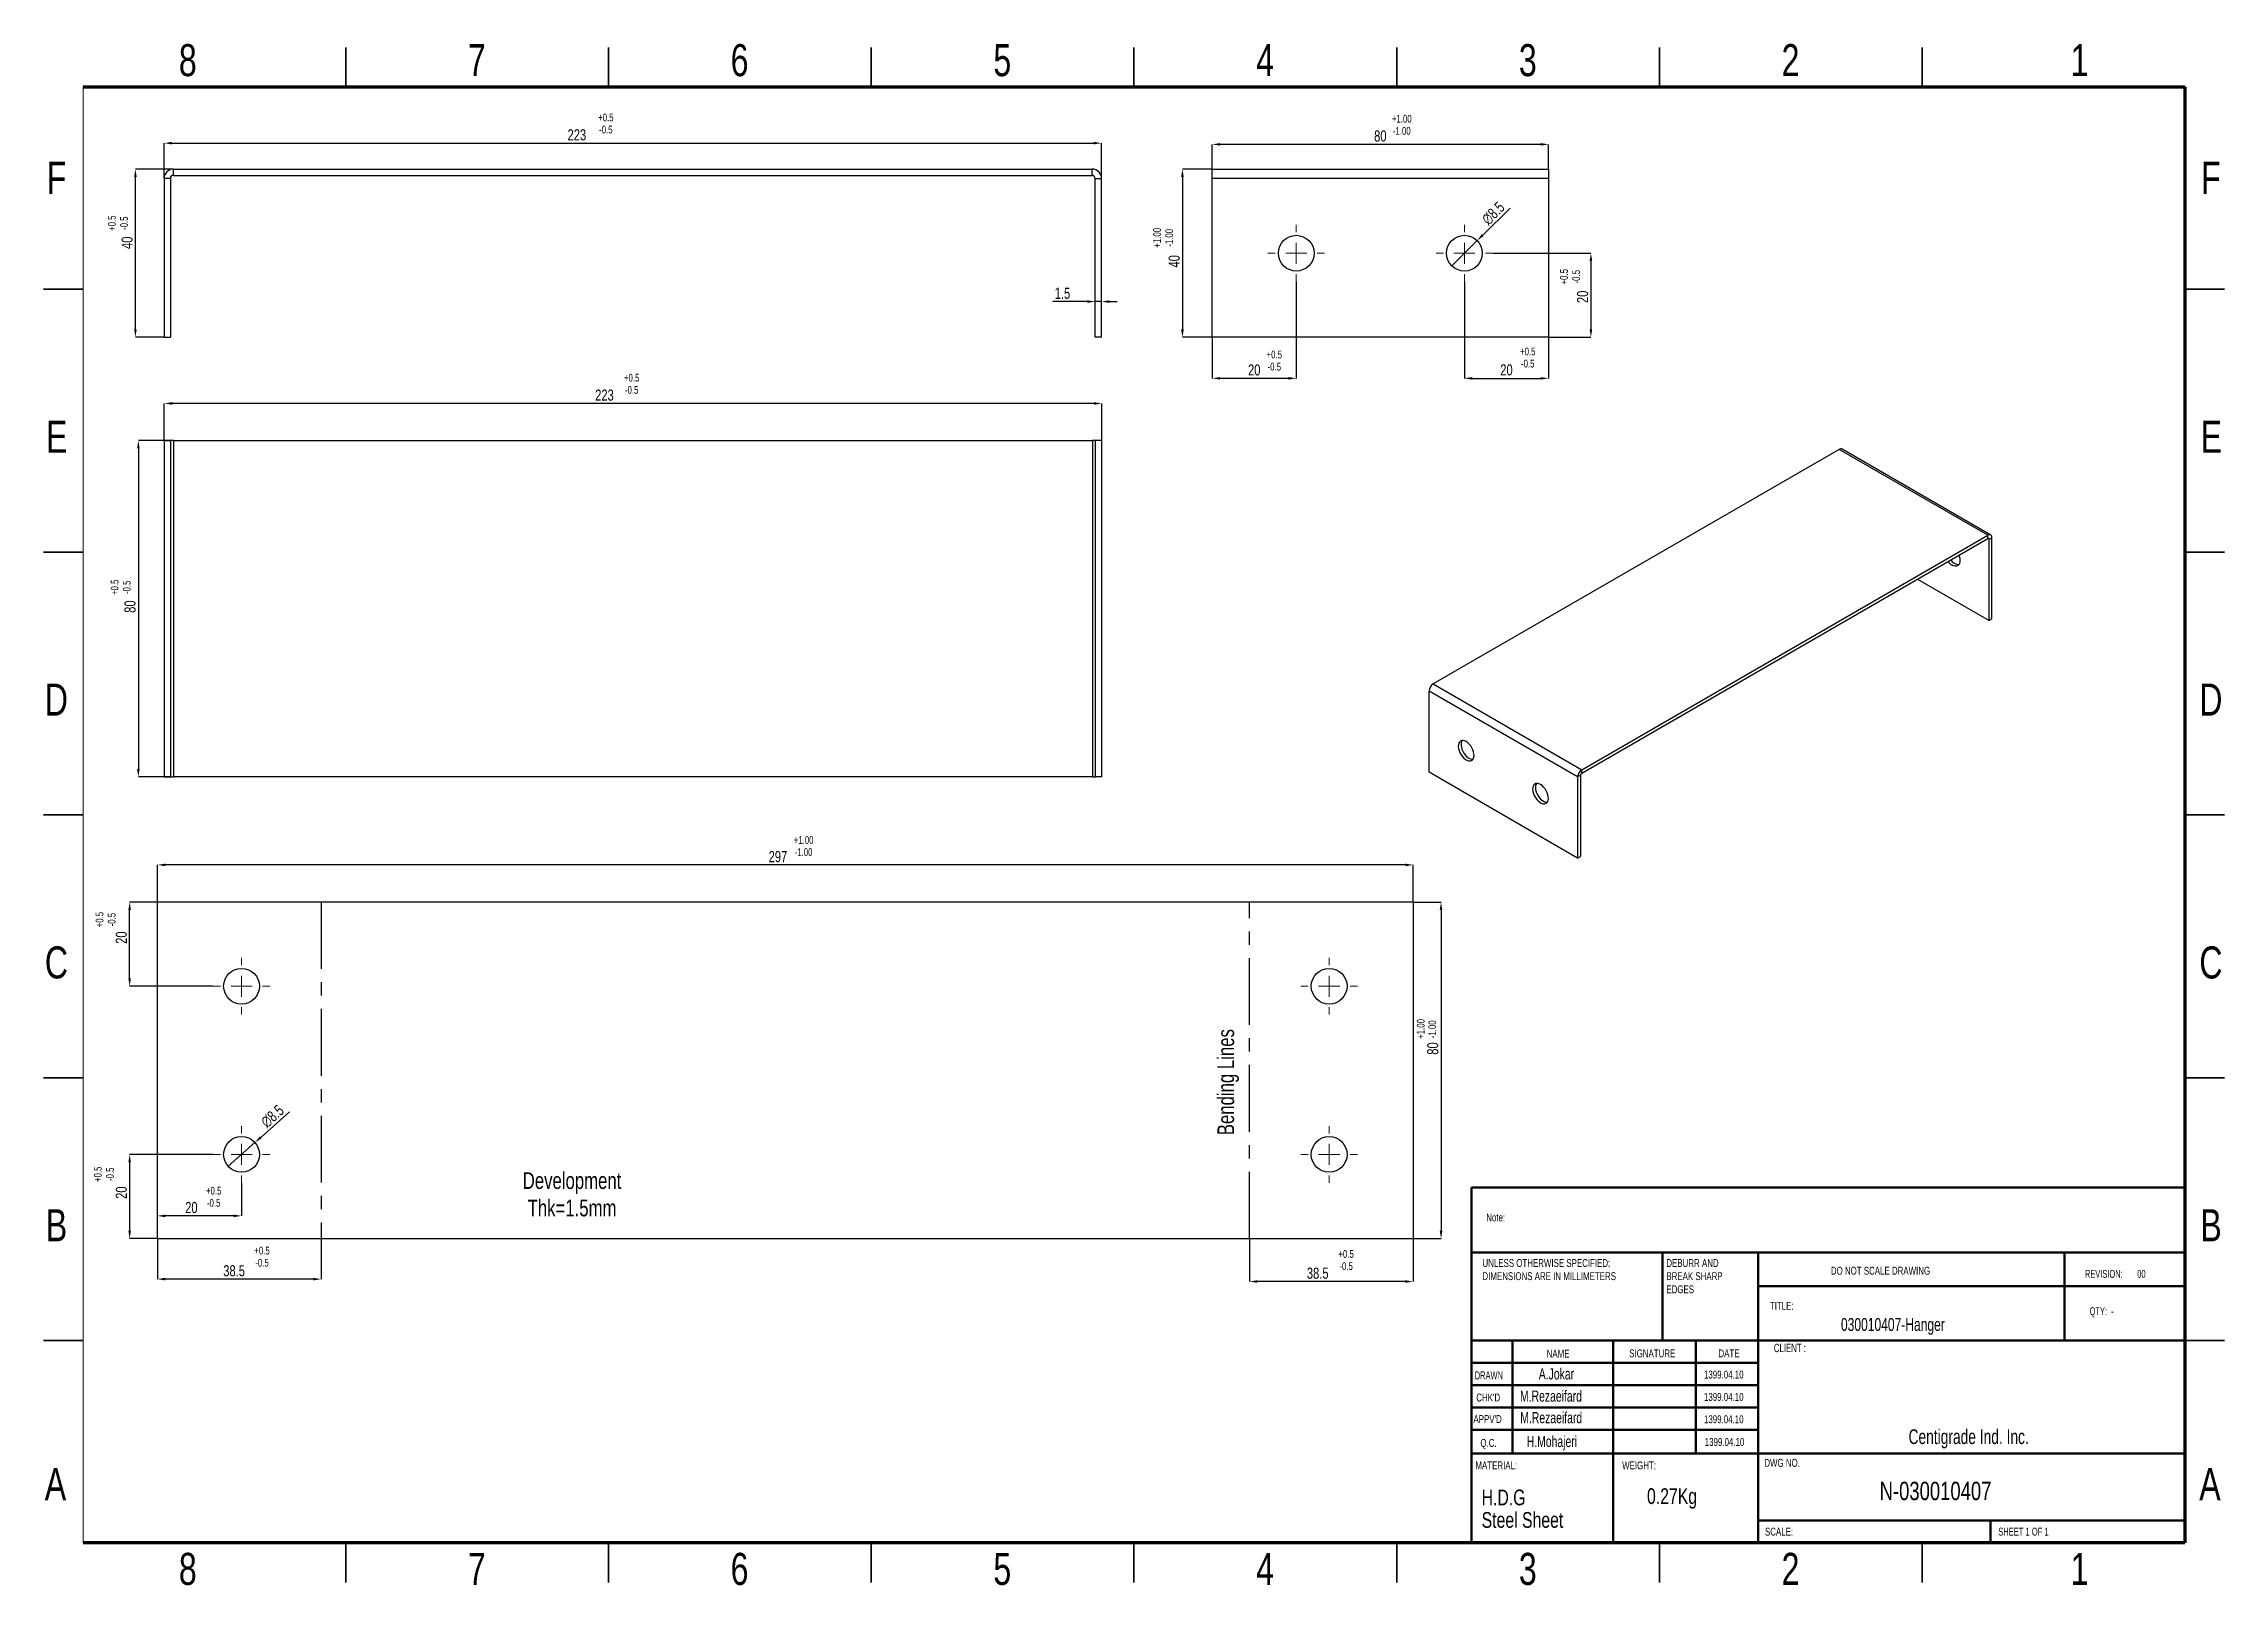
# Model space of a CAD drawing. Header units: millimetres. Extents: x 1750 to 2165, y 550 to 843.
import ezdxf

# ---------------------------------------------------------------- set-up
doc = ezdxf.new("R2010")
doc.units = ezdxf.units.MM
doc.linetypes.add('CENTERX2', pattern=[20.32, 12.7, -2.54, 2.54, -2.54])
doc.styles.add('SLDTEXTSTYLE0', font='TXT', dxfattribs={"width": 0.75})
doc.styles.add('SLDTEXTSTYLE1', font='TXT', dxfattribs={"width": 0.686449})
doc.styles.add('SLDTEXTSTYLE2', font='TXT', dxfattribs={"width": 0.652778})
doc.styles.add('SLDTEXTSTYLE3', font='TXT', dxfattribs={"width": 0.692308})
doc.styles.add('SLDTEXTSTYLE4', font='TXT', dxfattribs={"width": 0.7})
doc.styles.add('SLDTEXTSTYLE5', font='TXT', dxfattribs={"width": 0.678571})
doc.dimstyles.new('SLDDIMSTYLE26', dxfattribs={"dimtxt": 2.116667, "dimasz": 1.5, "dimexe": 0, "dimexo": 0.0625, "dimgap": 0.529167, "dimtad": 1, "dimdec": 0, "dimlfac": 1.25, "dimrnd": 1e-09, "dimzin": 12, "dimdsep": 46, "dimtxsty": 'SLDTEXTSTYLE0', "dimsah": 1, "dimcen": 0.09, "dimadec": 0, "dimazin": 3, "dimtfac": 1, "dimtdec": 0, "dimtofl": 0, "dimtmove": 0, "dimatfit": 3, "dimfxl": 1, "dimfrac": 2, "dimtolj": 1, "dimtzin": 12, "dimarcsym": 0})
doc.dimstyles.new('SLDDIMSTYLE27', dxfattribs={"dimtxt": 2.116667, "dimasz": 1.5, "dimexe": 0, "dimexo": 0.0625, "dimgap": 0.529167, "dimtad": 1, "dimdec": 6, "dimlfac": 1.25, "dimrnd": 1e-09, "dimzin": 12, "dimdsep": 46, "dimtxsty": 'SLDTEXTSTYLE0', "dimsah": 1, "dimcen": 0.09, "dimadec": 0, "dimazin": 3, "dimtfac": 1, "dimtdec": 1, "dimtmove": 0, "dimatfit": 0, "dimfxl": 1, "dimfrac": 2, "dimtolj": 1, "dimtzin": 12, "dimarcsym": 0})
doc.dimstyles.new('SLDDIMSTYLE28', dxfattribs={"dimtxt": 2.116667, "dimasz": 1.5, "dimexe": 0, "dimexo": 0.0625, "dimgap": 0.529167, "dimtad": 1, "dimdec": 1, "dimlfac": 1.25, "dimrnd": 1e-09, "dimzin": 12, "dimdsep": 46, "dimtxsty": 'SLDTEXTSTYLE0', "dimblk1": 'NONE', "dimsah": 1, "dimcen": 0, "dimadec": 0, "dimazin": 3, "dimtfac": 1, "dimtdec": 1, "dimtmove": 0, "dimatfit": 3, "dimldrblk": 'NONE', "dimfxl": 1, "dimfrac": 2, "dimtolj": 1, "dimtzin": 12, "dimarcsym": 0})

msp = doc.modelspace()

# ---------------------------------------------------------------- texts
at = {"color": 7, "linetype": 'Continuous', "lineweight": 0}
for s, insert, char_height, attachment_point, style in [('8', (1777.12811904, 842.99731672), 6.096, 2, 'SLDTEXTSTYLE0'), ('7', (1832.12811904, 842.99731672), 6.096, 2, 'SLDTEXTSTYLE0'), ('6', (1882.12811904, 842.99731672), 6.096, 2, 'SLDTEXTSTYLE0'), ('5', (1932.12811904, 842.99731672), 6.096, 2, 'SLDTEXTSTYLE0'), ('4', (1982.12811904, 842.99731672), 6.096, 2, 'SLDTEXTSTYLE0'), ('3', (2032.12811904, 842.99731672), 6.096, 2, 'SLDTEXTSTYLE0'), ('2', (2082.12811904, 842.99731672), 6.096, 2, 'SLDTEXTSTYLE0'), ('1', (2137.12811904, 842.99731672), 6.096, 2, 'SLDTEXTSTYLE0'), ('F', (1752.1260024, 820.60931672), 6.096, 2, 'SLDTEXTSTYLE0'), ('F', (2162.1260024, 820.60931672), 6.096, 2, 'SLDTEXTSTYLE0'), ('E', (1752.2000856, 771.35931672), 6.096, 2, 'SLDTEXTSTYLE0'), ('E', (2162.2000856, 771.35931672), 6.096, 2, 'SLDTEXTSTYLE0'), ('D', (1752.11965241, 721.35931672), 6.096, 2, 'SLDTEXTSTYLE0'), ('D', (2162.11965241, 721.35931672), 6.096, 2, 'SLDTEXTSTYLE0'), ('C', (1752.12600238, 671.35931672), 6.096, 2, 'SLDTEXTSTYLE0'), ('C', (2162.12600238, 671.35931672), 6.096, 2, 'SLDTEXTSTYLE0'), ('B', (1752.1429356, 621.35931672), 6.096, 2, 'SLDTEXTSTYLE0'), ('Note:', (2024.22178246, 620.54992536), 1.5, 1, 'SLDTEXTSTYLE0'), ('B', (2162.1429356, 621.35931672), 6.096, 2, 'SLDTEXTSTYLE0'), ('DO NOT SCALE DRAWING', (2089.8041429, 610.41661989), 1.5, 1, 'SLDTEXTSTYLE0'), ('REVISION:       00', (2138.1443923, 609.81839964), 1.5, 1, 'SLDTEXTSTYLE2'), ('TITLE:', (2078.20057073, 603.74926093), 1.5, 1, 'SLDTEXTSTYLE0'), ('QTY:  -', (2139.06529072, 602.71974786), 1.5, 1, 'SLDTEXTSTYLE5'), ('030010407-Hanger', (2091.72330515, 600.66638561), 2.45, 1, 'SLDTEXTSTYLE4'), ('NAME', (2035.71174159, 594.63510895), 1.5, 1, 'SLDTEXTSTYLE0'), ('SIGNATURE', (2051.42308994, 594.69538269), 1.5, 1, 'SLDTEXTSTYLE0'), ('DATE', (2068.40732814, 594.69538269), 1.5, 1, 'SLDTEXTSTYLE0'), ('CLIENT :', (2078.94901753, 595.7688952), 1.5875, 1, 'SLDTEXTSTYLE4'), ('DRAWN', (2022.03286527, 590.51840763), 1.5, 1, 'SLDTEXTSTYLE1'), ('A.Jokar', (2034.2227405, 591.10283893), 2.116666667, 1, 'SLDTEXTSTYLE4'), ('1399.04.10', (2065.65810953, 590.66444137), 1.5, 1, 'SLDTEXTSTYLE0'), ("CHK'D", (2022.32872457, 586.29547933), 1.5, 1, 'SLDTEXTSTYLE0'), ('M.Rezaeifard', (2030.64663841, 586.87991064), 2.1166666667, 1, 'SLDTEXTSTYLE4'), ('1399.04.10', (2065.65810953, 586.41444137), 1.5, 1, 'SLDTEXTSTYLE0'), ("APPV'D", (2021.79122478, 582.19949294), 1.5, 1, 'SLDTEXTSTYLE0'), ('M.Rezaeifard', (2030.69104283, 582.78392424), 2.1166666667, 1, 'SLDTEXTSTYLE4'), ('1399.04.10', (2065.65810953, 582.16444137), 1.5, 1, 'SLDTEXTSTYLE0'), ('Q.C.', (2023.10489648, 577.65926215), 1.5, 1, 'SLDTEXTSTYLE0'), ('H.Mohajeri', (2031.92380518, 578.24369345), 2.116666667, 1, 'SLDTEXTSTYLE4'), ('1399.04.10', (2065.80196873, 577.84311412), 1.5, 1, 'SLDTEXTSTYLE0'), ('Centigrade Ind. Inc.', (2104.59038311, 579.49440625), 2.8, 1, 'SLDTEXTSTYLE4'), ('MATERIAL:', (2022.16474, 573.38828845), 1.5, 1, 'SLDTEXTSTYLE0'), ('WEIGHT:', (2050.08310897, 573.38687264), 1.4986, 1, 'SLDTEXTSTYLE0'), ('DWG NO.', (2077.14250459, 573.8696826), 1.5, 1, 'SLDTEXTSTYLE0'), ('A', (1751.94608571, 572.10931672), 6.096, 2, 'SLDTEXTSTYLE0'), ('N-030010407', (2099.08460179, 569.52366913), 3.5, 1, 'SLDTEXTSTYLE0'), ('A', (2161.94608571, 572.10931672), 6.096, 2, 'SLDTEXTSTYLE0'), ('^JH.D.G', (2023.34130688, 573.02966439), 2.9972, 1, 'SLDTEXTSTYLE0'), ('0.27Kg', (2054.81573988, 568.28962944), 2.9972, 1, 'SLDTEXTSTYLE0'), ('Steel Sheet ', (2023.34130688, 563.75994852), 2.9972, 1, 'SLDTEXTSTYLE0'), ('SCALE:', (2077.26346849, 560.78371359), 1.5, 1, 'SLDTEXTSTYLE0'), ('SHEET 1 OF 1', (2121.6677968, 560.78371359), 1.5, 1, 'SLDTEXTSTYLE3'), ('8', (1777.12811904, 555.99731672), 6.096, 2, 'SLDTEXTSTYLE0'), ('7', (1832.12811904, 555.99731672), 6.096, 2, 'SLDTEXTSTYLE0'), ('6', (1882.12811904, 555.99731672), 6.096, 2, 'SLDTEXTSTYLE0'), ('5', (1932.12811904, 555.99731672), 6.096, 2, 'SLDTEXTSTYLE0'), ('4', (1982.12811904, 555.99731672), 6.096, 2, 'SLDTEXTSTYLE0'), ('3', (2032.12811904, 555.99731672), 6.096, 2, 'SLDTEXTSTYLE0'), ('2', (2082.12811904, 555.99731672), 6.096, 2, 'SLDTEXTSTYLE0'), ('1', (2137.12811904, 555.99731672), 6.096, 2, 'SLDTEXTSTYLE0')]:
    msp.add_mtext(s, dxfattribs=dict(at, insert=insert, char_height=char_height, attachment_point=attachment_point, style=style))
at = {"color": 7, "linetype": 'Continuous', "lineweight": 18, "attachment_point": 2, "style": 'SLDTEXTSTYLE0'}
for s, insert, char_height in [('\\A1;+0.5', (1856.6839588, 829.79099905), 1.481666667), ('\\A1;-0.5', (1856.6839588, 827.47755246), 1.481666667), ('\\A1;+1.00', (2008.1438354, 829.53905993), 1.481666667), ('\\A1;-1.00', (2008.1438354, 827.22561334), 1.481666667), ('\\A1;+0.5', (1983.88621738, 784.69938821), 1.481666667), ('\\A1;+0.5', (2032.12594963, 785.27306674), 1.481666667), ('\\A1;+0.5', (1861.59208879, 780.27723622), 1.481666667), ('\\A1;-0.5', (1983.88621738, 782.38594162), 1.481666667), ('\\A1;-0.5', (2032.12594963, 782.95962015), 1.481666667), ('\\A1;-0.5', (1861.59208879, 777.96378963), 1.481666667), ('\\A1;+1.00', (1894.31049376, 692.3496555), 1.481666667), ('\\A1;-1.00', (1894.31049376, 690.03620891), 1.481666667), ('\\A1;Development ', (1850.25035714, 628.39844757), 3.175), ('\\A1;+0.5', (1782.04851508, 625.63253388), 1.481666667), ('\\A1;-0.5', (1782.04851508, 623.31908729), 1.481666667), ('\\A1;Thk=1.5mm', (1850.25035714, 623.18571723), 3.175), ('\\A1;+0.5', (1791.25368362, 614.23696162), 1.481666667), ('\\A1;-0.5', (1791.25368362, 611.92351502), 1.481666667), ('\\A1;+0.5', (1997.5531788, 613.59237758), 1.481666667), ('\\A1;-0.5', (1997.5531788, 611.27893099), 1.481666667)]:
    msp.add_mtext(s, dxfattribs=dict(at, insert=insert, char_height=char_height))
at = {"color": 7, "linetype": 'Continuous', "lineweight": 18, "attachment_point": 2, "rotation": 90, "style": 'SLDTEXTSTYLE0'}
for s, insert, char_height in [('\\A1;+0.5', (1761.9329704, 808.93153564), 1.481666667), ('\\A1;-0.5', (1764.24641699, 808.93153564), 1.481666667), ('\\A1;+1.00', (1960.83027328, 806.1513891), 1.481666667), ('\\A1;-1.00', (1963.14371987, 806.1513891), 1.481666667), ('\\A1;+0.5', (2038.28309843, 798.74138119), 1.481666667), ('\\A1;-0.5', (2040.59654502, 798.74138119), 1.481666667), ('\\A1;+0.5', (1762.45686341, 739.66046024), 1.481666667), ('\\A1;-0.5', (1764.77031, 739.66046024), 1.481666667), ('\\A1;+0.5', (1759.5918442, 676.44898571), 1.481666667), ('\\A1;-0.5', (1761.90529079, 676.44898571), 1.481666667), ('\\A1;+1.00', (2011.01158164, 655.65935878), 1.481666667), ('\\A1;-1.00', (2013.20822955, 655.58368894), 1.481666667), ('\\A1;Bending Lines', (1973.06218669, 645.53806013), 3.175), ('\\A1;+0.5', (1759.25438353, 628.00230401), 1.481666667), ('\\A1;-0.5', (1761.56783012, 628.00230401), 1.481666667)]:
    msp.add_mtext(s, dxfattribs=dict(at, insert=insert, char_height=char_height))

# ---------------------------------------------------------------- blocks, each defined once
blk = doc.blocks.new('*D29')
at = {"color": 0, "linetype": 'Continuous', "lineweight": -2, "transparency": 16777216}
for p, q in [((1774.34, 819.23), (1767.16, 819.23)), ((1767.16, 788.73), (1767.16, 817.73)), ((1772.55, 787.23), (1767.16, 787.23))]:
    blk.add_line(p, q, dxfattribs=at)
at = {"color": 0, "linetype": 'Continuous', "transparency": 16777216}
for points in [[(1766.91, 817.73), (1767.41, 817.73), (1767.16, 819.23)], [(1766.91, 788.73), (1767.41, 788.73), (1767.16, 787.23)]]:
    blk.add_solid(points, dxfattribs=at)
at = {"layer": 'Defpoints', "color": 0, "linetype": 'Continuous', "transparency": 16777216}
for p in [(1767.16, 819.23), (1774.4, 819.23), (1772.61, 787.23)]:
    blk.add_point(p, dxfattribs=at)
at = {"color": 0, "linetype": 'Continuous', "lineweight": 18, "transparency": 16777216, "insert": (1764.52, 805.2), "char_height": 2.117, "attachment_point": 2, "rotation": 90, "style": 'SLDTEXTSTYLE0'}
blk.add_mtext('\\A1;40', dxfattribs=at)
blk = doc.blocks.new('*D30')
at = {"color": 0, "linetype": 'Continuous', "lineweight": -2, "transparency": 16777216}
for p, q in [((1772.61, 817.5), (1772.61, 824.16)), ((1774.11, 824.16), (1949.51, 824.16)), ((1951.01, 817.5), (1951.01, 824.16))]:
    blk.add_line(p, q, dxfattribs=at)
at = {"color": 0, "linetype": 'Continuous', "transparency": 16777216}
for points in [[(1774.11, 824.41), (1774.11, 823.91), (1772.61, 824.16)], [(1949.51, 824.41), (1949.51, 823.91), (1951.01, 824.16)]]:
    blk.add_solid(points, dxfattribs=at)
at = {"layer": 'Defpoints', "color": 0, "linetype": 'Continuous', "transparency": 16777216}
for p in [(1951.01, 824.16), (1772.61, 817.44), (1951.01, 817.44)]:
    blk.add_point(p, dxfattribs=at)
at = {"color": 0, "linetype": 'Continuous', "lineweight": 18, "transparency": 16777216, "insert": (1851.17, 826.8), "char_height": 2.117, "attachment_point": 2, "style": 'SLDTEXTSTYLE0'}
blk.add_mtext('\\A1;223', dxfattribs=at)
blk = doc.blocks.new('*D31')
at = {"color": 0, "linetype": 'Continuous', "lineweight": -2, "transparency": 16777216}
for p, q in [((1948.31, 794.02), (1941.73, 794.02)), ((1949.81, 787.29), (1949.81, 794.02)), ((1951.01, 794.02), (1949.81, 794.02)), ((1951.01, 787.29), (1951.01, 794.02)), ((1952.51, 794.02), (1954.01, 794.02))]:
    blk.add_line(p, q, dxfattribs=at)
at = {"color": 0, "linetype": 'Continuous', "transparency": 16777216}
for points in [[(1948.31, 794.27), (1948.31, 793.77), (1949.81, 794.02)], [(1952.51, 794.27), (1952.51, 793.77), (1951.01, 794.02)]]:
    blk.add_solid(points, dxfattribs=at)
at = {"layer": 'Defpoints', "color": 0, "linetype": 'Continuous', "transparency": 16777216}
for p in [(1949.81, 794.02), (1949.81, 787.23), (1951.01, 787.23)]:
    blk.add_point(p, dxfattribs=at)
at = {"color": 0, "linetype": 'Continuous', "lineweight": 18, "transparency": 16777216, "insert": (1943.58, 796.66), "char_height": 2.117, "attachment_point": 2, "style": 'SLDTEXTSTYLE0'}
blk.add_mtext('\\A1;1.5', dxfattribs=at)
blk = doc.blocks.new('*D32')
at = {"color": 0, "linetype": 'Continuous', "lineweight": -2, "transparency": 16777216}
for p, q in [((1772.66, 767.67), (1772.66, 774.64)), ((1949.56, 774.64), (1774.16, 774.64)), ((1951.06, 767.67), (1951.06, 774.64))]:
    blk.add_line(p, q, dxfattribs=at)
at = {"color": 0, "linetype": 'Continuous', "transparency": 16777216}
for points in [[(1774.16, 774.89), (1774.16, 774.39), (1772.66, 774.64)], [(1949.56, 774.89), (1949.56, 774.39), (1951.06, 774.64)]]:
    blk.add_solid(points, dxfattribs=at)
at = {"layer": 'Defpoints', "color": 0, "linetype": 'Continuous', "transparency": 16777216}
for p in [(1772.66, 774.64), (1772.66, 767.61), (1951.06, 767.61)]:
    blk.add_point(p, dxfattribs=at)
at = {"color": 0, "linetype": 'Continuous', "lineweight": 18, "transparency": 16777216, "insert": (1856.42, 777.29), "char_height": 2.117, "attachment_point": 2, "style": 'SLDTEXTSTYLE0'}
blk.add_mtext('\\A1;223', dxfattribs=at)
blk = doc.blocks.new('*D33')
at = {"color": 0, "linetype": 'Continuous', "lineweight": -2, "transparency": 16777216}
for p, q in [((1773.8, 767.61), (1767.72, 767.61)), ((1767.72, 766.11), (1767.72, 705.11)), ((1773.8, 703.61), (1767.72, 703.61))]:
    blk.add_line(p, q, dxfattribs=at)
at = {"color": 0, "linetype": 'Continuous', "transparency": 16777216}
for points in [[(1767.47, 766.11), (1767.97, 766.11), (1767.72, 767.61)], [(1767.47, 705.11), (1767.97, 705.11), (1767.72, 703.61)]]:
    blk.add_solid(points, dxfattribs=at)
at = {"layer": 'Defpoints', "color": 0, "linetype": 'Continuous', "transparency": 16777216}
for p in [(1773.86, 767.61), (1767.72, 703.61), (1773.86, 703.61)]:
    blk.add_point(p, dxfattribs=at)
at = {"color": 0, "linetype": 'Continuous', "lineweight": 18, "transparency": 16777216, "insert": (1765.07, 736), "char_height": 2.117, "attachment_point": 2, "rotation": 90, "style": 'SLDTEXTSTYLE0'}
blk.add_mtext('\\A1;80', dxfattribs=at)
blk = doc.blocks.new('*D34')
at = {"color": 0, "linetype": 'Continuous', "lineweight": -2, "transparency": 16777216}
for p, q in [((1972.01, 819.23), (1966.41, 819.23)), ((1966.41, 817.73), (1966.41, 788.73)), ((1972.01, 787.23), (1966.41, 787.23))]:
    blk.add_line(p, q, dxfattribs=at)
at = {"color": 0, "linetype": 'Continuous', "transparency": 16777216}
for points in [[(1966.16, 817.73), (1966.66, 817.73), (1966.41, 819.23)], [(1966.16, 788.73), (1966.66, 788.73), (1966.41, 787.23)]]:
    blk.add_solid(points, dxfattribs=at)
at = {"layer": 'Defpoints', "color": 0, "linetype": 'Continuous', "transparency": 16777216}
for p in [(1972.07, 819.23), (1966.41, 787.23), (1972.07, 787.23)]:
    blk.add_point(p, dxfattribs=at)
at = {"color": 0, "linetype": 'Continuous', "lineweight": 18, "transparency": 16777216, "insert": (1963.77, 801.68), "char_height": 2.117, "attachment_point": 2, "rotation": 90, "style": 'SLDTEXTSTYLE0'}
blk.add_mtext('\\A1;40', dxfattribs=at)
blk = doc.blocks.new('*D35')
at = {"color": 0, "linetype": 'Continuous', "lineweight": -2, "transparency": 16777216}
for p, q in [((2028.77, 811.81), (2023.56, 806.67)), ((2017.65, 800.84), (2022.49, 805.62))]:
    blk.add_line(p, q, dxfattribs=at)
at = {"color": 0, "linetype": 'Continuous', "transparency": 16777216}
blk.add_solid([(2023.38, 806.85), (2023.73, 806.49), (2022.49, 805.62)], dxfattribs=at)
at = {"layer": 'Defpoints', "color": 0, "linetype": 'Continuous', "transparency": 16777216}
for p in [(2022.49, 805.62), (2017.65, 800.84)]:
    blk.add_point(p, dxfattribs=at)
at = {"color": 0, "linetype": 'Continuous', "lineweight": 18, "transparency": 16777216, "insert": (2023.14, 809.98), "char_height": 2.117, "attachment_point": 1, "rotation": 44.6305, "style": 'SLDTEXTSTYLE0'}
blk.add_mtext('\\A1;∅8.5', dxfattribs=at)
blk = doc.blocks.new('_NONE')
blk = doc.blocks.new('*D36')
at = {"color": 0, "linetype": 'Continuous', "lineweight": -2, "transparency": 16777216}
for p, q in [((2025.53, 803.23), (2044.14, 803.23)), ((2044.14, 801.73), (2044.14, 788.73)), ((2036.13, 787.23), (2044.14, 787.23))]:
    blk.add_line(p, q, dxfattribs=at)
at = {"color": 0, "linetype": 'Continuous', "transparency": 16777216}
for points in [[(2043.89, 801.73), (2044.39, 801.73), (2044.14, 803.23)], [(2043.89, 788.73), (2044.39, 788.73), (2044.14, 787.23)]]:
    blk.add_solid(points, dxfattribs=at)
at = {"layer": 'Defpoints', "color": 0, "linetype": 'Continuous', "transparency": 16777216}
for p in [(2025.47, 803.23), (2036.07, 787.23), (2044.14, 787.23)]:
    blk.add_point(p, dxfattribs=at)
at = {"color": 0, "linetype": 'Continuous', "lineweight": 18, "transparency": 16777216, "insert": (2041.49, 794.92), "char_height": 2.117, "attachment_point": 2, "rotation": 90, "style": 'SLDTEXTSTYLE0'}
blk.add_mtext('\\A1;20', dxfattribs=at)
blk = doc.blocks.new('SW_CENTERMARKSYMBOL_42')
at = {"color": 0, "linetype": 'Continuous', "lineweight": 0}
for p, q in [((0, 4), (0, 5.4)), ((-4, 0), (-5.4, 0)), ((0, 0), (-2, 0)), ((0, 0), (0, 2)), ((0, 0), (0, -2)), ((0, 0), (2, 0)), ((4, 0), (5.4, 0)), ((0, -4), (0, -5.4))]:
    blk.add_line(p, q, dxfattribs=at)
blk = doc.blocks.new('SW_CENTERMARKSYMBOL_43')
at = {"color": 0, "linetype": 'Continuous', "lineweight": 0}
for p, q in [((0, 4), (0, 5.4)), ((-4, 0), (-5.4, 0)), ((0, 0), (-2, 0)), ((0, 0), (0, 2)), ((0, 0), (0, -2)), ((0, 0), (2, 0)), ((4, 0), (5.4, 0)), ((0, -4), (0, -5.4))]:
    blk.add_line(p, q, dxfattribs=at)
blk = doc.blocks.new('*D37')
at = {"color": 0, "linetype": 'Continuous', "lineweight": -2, "transparency": 16777216}
for p, q in [((1771.35, 679.85), (1771.35, 686.86)), ((2008.83, 686.86), (1772.85, 686.86)), ((2010.33, 679.85), (2010.33, 686.86))]:
    blk.add_line(p, q, dxfattribs=at)
at = {"color": 0, "linetype": 'Continuous', "transparency": 16777216}
for points in [[(1772.85, 687.11), (1772.85, 686.61), (1771.35, 686.86)], [(2008.83, 687.11), (2008.83, 686.61), (2010.33, 686.86)]]:
    blk.add_solid(points, dxfattribs=at)
at = {"layer": 'Defpoints', "color": 0, "linetype": 'Continuous', "transparency": 16777216}
for p in [(1771.35, 686.86), (1771.35, 679.78), (2010.33, 679.78)]:
    blk.add_point(p, dxfattribs=at)
at = {"color": 0, "linetype": 'Continuous', "lineweight": 18, "transparency": 16777216, "insert": (1889.43, 689.5), "char_height": 2.117, "attachment_point": 2, "style": 'SLDTEXTSTYLE0'}
blk.add_mtext('\\A1;297', dxfattribs=at)
blk = doc.blocks.new('*D38')
at = {"color": 0, "linetype": 'Continuous', "lineweight": -2, "transparency": 16777216}
for p, q in [((1771.35, 615.72), (1771.35, 608.07)), ((1802.5, 615.72), (1802.5, 608.07)), ((1801, 608.07), (1772.85, 608.07))]:
    blk.add_line(p, q, dxfattribs=at)
at = {"color": 0, "linetype": 'Continuous', "transparency": 16777216}
for points in [[(1772.85, 608.32), (1772.85, 607.82), (1771.35, 608.07)], [(1801, 608.32), (1801, 607.82), (1802.5, 608.07)]]:
    blk.add_solid(points, dxfattribs=at)
at = {"layer": 'Defpoints', "color": 0, "linetype": 'Continuous', "transparency": 16777216}
for p in [(1771.35, 615.78), (1802.5, 615.78), (1771.35, 608.07)]:
    blk.add_point(p, dxfattribs=at)
at = {"color": 0, "linetype": 'Continuous', "lineweight": 18, "transparency": 16777216, "insert": (1785.94, 610.72), "char_height": 2.117, "attachment_point": 2, "style": 'SLDTEXTSTYLE0'}
blk.add_mtext('\\A1;38.5', dxfattribs=at)
blk = doc.blocks.new('*D39')
at = {"color": 0, "linetype": 'Continuous', "lineweight": -2, "transparency": 16777216}
for p, q in [((1979.18, 615.72), (1979.18, 607.61)), ((2010.33, 615.72), (2010.33, 607.61)), ((2008.83, 607.61), (1980.68, 607.61))]:
    blk.add_line(p, q, dxfattribs=at)
at = {"color": 0, "linetype": 'Continuous', "transparency": 16777216}
for points in [[(1980.68, 607.86), (1980.68, 607.36), (1979.18, 607.61)], [(2008.83, 607.86), (2008.83, 607.36), (2010.33, 607.61)]]:
    blk.add_solid(points, dxfattribs=at)
at = {"layer": 'Defpoints', "color": 0, "linetype": 'Continuous', "transparency": 16777216}
for p in [(1979.18, 615.78), (2010.33, 615.78), (1979.18, 607.61)]:
    blk.add_point(p, dxfattribs=at)
at = {"color": 0, "linetype": 'Continuous', "lineweight": 18, "transparency": 16777216, "insert": (1992.15, 610.26), "char_height": 2.117, "attachment_point": 2, "style": 'SLDTEXTSTYLE0'}
blk.add_mtext('\\A1;38.5', dxfattribs=at)
blk = doc.blocks.new('*D40')
at = {"color": 0, "linetype": 'Continuous', "lineweight": -2, "transparency": 16777216}
for p, q in [((1771.29, 679.78), (1766.06, 679.78)), ((1766.06, 665.28), (1766.06, 678.28)), ((1781.89, 663.78), (1766.06, 663.78))]:
    blk.add_line(p, q, dxfattribs=at)
at = {"color": 0, "linetype": 'Continuous', "transparency": 16777216}
for points in [[(1765.81, 678.28), (1766.31, 678.28), (1766.06, 679.78)], [(1765.81, 665.28), (1766.31, 665.28), (1766.06, 663.78)]]:
    blk.add_solid(points, dxfattribs=at)
at = {"layer": 'Defpoints', "color": 0, "linetype": 'Continuous', "transparency": 16777216}
for p in [(1766.06, 679.78), (1771.35, 679.78), (1781.95, 663.78)]:
    blk.add_point(p, dxfattribs=at)
at = {"color": 0, "linetype": 'Continuous', "lineweight": 18, "transparency": 16777216, "insert": (1763.41, 673.03), "char_height": 2.117, "attachment_point": 2, "rotation": 90, "style": 'SLDTEXTSTYLE0'}
blk.add_mtext('\\A1;20', dxfattribs=at)
blk = doc.blocks.new('*D41')
at = {"color": 0, "linetype": 'Continuous', "lineweight": -2, "transparency": 16777216}
for p, q in [((1781.89, 631.78), (1766.06, 631.78)), ((1766.06, 630.28), (1766.06, 617.28)), ((1771.29, 615.78), (1766.06, 615.78))]:
    blk.add_line(p, q, dxfattribs=at)
at = {"color": 0, "linetype": 'Continuous', "transparency": 16777216}
for points in [[(1765.81, 630.28), (1766.31, 630.28), (1766.06, 631.78)], [(1765.81, 617.28), (1766.31, 617.28), (1766.06, 615.78)]]:
    blk.add_solid(points, dxfattribs=at)
at = {"layer": 'Defpoints', "color": 0, "linetype": 'Continuous', "transparency": 16777216}
for p in [(1781.95, 631.78), (1766.06, 615.78), (1771.35, 615.78)]:
    blk.add_point(p, dxfattribs=at)
at = {"color": 0, "linetype": 'Continuous', "lineweight": 18, "transparency": 16777216, "insert": (1763.41, 624.52), "char_height": 2.117, "attachment_point": 2, "rotation": 90, "style": 'SLDTEXTSTYLE0'}
blk.add_mtext('\\A1;20', dxfattribs=at)
blk = doc.blocks.new('*D42')
at = {"color": 0, "linetype": 'Continuous', "lineweight": -2, "transparency": 16777216}
for p, q in [((1787.35, 626.32), (1787.35, 620.1)), ((1771.35, 615.85), (1771.35, 620.1)), ((1785.85, 620.1), (1772.85, 620.1))]:
    blk.add_line(p, q, dxfattribs=at)
at = {"color": 0, "linetype": 'Continuous', "transparency": 16777216}
for points in [[(1772.85, 620.35), (1772.85, 619.85), (1771.35, 620.1)], [(1785.85, 620.35), (1785.85, 619.85), (1787.35, 620.1)]]:
    blk.add_solid(points, dxfattribs=at)
at = {"layer": 'Defpoints', "color": 0, "linetype": 'Continuous', "transparency": 16777216}
for p in [(1787.35, 626.38), (1771.35, 620.1), (1771.35, 615.78)]:
    blk.add_point(p, dxfattribs=at)
at = {"color": 0, "linetype": 'Continuous', "lineweight": 18, "transparency": 16777216, "insert": (1777.81, 622.75), "char_height": 2.117, "attachment_point": 2, "style": 'SLDTEXTSTYLE0'}
blk.add_mtext('\\A1;20', dxfattribs=at)
blk = doc.blocks.new('*D43')
at = {"color": 0, "linetype": 'Continuous', "lineweight": -2, "transparency": 16777216}
for p, q in [((1796.5, 639.89), (1791.02, 635.03)), ((1784.81, 629.53), (1789.9, 634.04))]:
    blk.add_line(p, q, dxfattribs=at)
at = {"color": 0, "linetype": 'Continuous', "transparency": 16777216}
blk.add_solid([(1790.85, 635.22), (1791.18, 634.85), (1789.9, 634.04)], dxfattribs=at)
at = {"layer": 'Defpoints', "color": 0, "linetype": 'Continuous', "transparency": 16777216}
for p in [(1789.9, 634.04), (1784.81, 629.53)]:
    blk.add_point(p, dxfattribs=at)
at = {"color": 0, "linetype": 'Continuous', "lineweight": 18, "transparency": 16777216, "insert": (1790.78, 638.36), "char_height": 2.117, "attachment_point": 1, "rotation": 41.5383, "style": 'SLDTEXTSTYLE0'}
blk.add_mtext('\\A1;∅8.5', dxfattribs=at)
blk = doc.blocks.new('*D44')
at = {"color": 0, "linetype": 'Continuous', "lineweight": -2, "transparency": 16777216}
for p, q in [((2010.39, 679.78), (2015.62, 679.78)), ((2015.62, 678.28), (2015.62, 617.28)), ((2010.39, 615.78), (2015.62, 615.78))]:
    blk.add_line(p, q, dxfattribs=at)
at = {"color": 0, "linetype": 'Continuous', "transparency": 16777216}
for points in [[(2015.37, 678.28), (2015.87, 678.28), (2015.62, 679.78)], [(2015.37, 617.28), (2015.87, 617.28), (2015.62, 615.78)]]:
    blk.add_solid(points, dxfattribs=at)
at = {"layer": 'Defpoints', "color": 0, "linetype": 'Continuous', "transparency": 16777216}
for p in [(2010.33, 679.78), (2010.33, 615.78), (2015.62, 615.78)]:
    blk.add_point(p, dxfattribs=at)
at = {"color": 0, "linetype": 'Continuous', "lineweight": 18, "transparency": 16777216, "insert": (2012.98, 651.93), "char_height": 2.117, "attachment_point": 2, "rotation": 90, "style": 'SLDTEXTSTYLE0'}
blk.add_mtext('\\A1;80', dxfattribs=at)
blk = doc.blocks.new('SW_CENTERMARKSYMBOL_44')
at = {"color": 0, "linetype": 'Continuous', "lineweight": 0}
for p, q in [((0, 4), (0, 5.4)), ((-4, 0), (-5.4, 0)), ((0, 0), (-2, 0)), ((0, 0), (0, 2)), ((0, 0), (0, -2)), ((0, 0), (2, 0)), ((4, 0), (5.4, 0)), ((0, -4), (0, -5.4))]:
    blk.add_line(p, q, dxfattribs=at)
blk = doc.blocks.new('SW_CENTERMARKSYMBOL_45')
at = {"color": 0, "linetype": 'Continuous', "lineweight": 0}
for p, q in [((0, 4), (0, 5.4)), ((-4, 0), (-5.4, 0)), ((0, 0), (-2, 0)), ((0, 0), (0, 2)), ((0, 0), (0, -2)), ((0, 0), (2, 0)), ((4, 0), (5.4, 0)), ((0, -4), (0, -5.4))]:
    blk.add_line(p, q, dxfattribs=at)
blk = doc.blocks.new('SW_CENTERMARKSYMBOL_46')
at = {"color": 0, "linetype": 'Continuous', "lineweight": 0}
for p, q in [((0, 4), (0, 5.4)), ((-4, 0), (-5.4, 0)), ((0, 0), (-2, 0)), ((0, 0), (0, 2)), ((0, 0), (0, -2)), ((0, 0), (2, 0)), ((4, 0), (5.4, 0)), ((0, -4), (0, -5.4))]:
    blk.add_line(p, q, dxfattribs=at)
blk = doc.blocks.new('SW_CENTERMARKSYMBOL_47')
at = {"color": 0, "linetype": 'Continuous', "lineweight": 0}
for p, q in [((0, 4), (0, 5.4)), ((-4, 0), (-5.4, 0)), ((0, 0), (-2, 0)), ((0, 0), (0, 2)), ((0, 0), (0, -2)), ((0, 0), (2, 0)), ((4, 0), (5.4, 0)), ((0, -4), (0, -5.4))]:
    blk.add_line(p, q, dxfattribs=at)
blk = doc.blocks.new('SW_NOTE_62')
at = {"color": 0, "linetype": 'Continuous', "lineweight": 0, "char_height": 1.5, "attachment_point": 1, "style": 'SLDTEXTSTYLE0'}
for s, insert in [('UNLESS OTHERWISE SPECIFIED:', (0, 1.93)), ('DIMENSIONS ARE IN MILLIMETERS', (0, -0.57))]:
    blk.add_mtext(s, dxfattribs=dict(at, insert=insert))
blk = doc.blocks.new('SW_NOTE_63')
at = {"color": 0, "linetype": 'Continuous', "lineweight": 0, "char_height": 1.5, "attachment_point": 1, "style": 'SLDTEXTSTYLE0'}
for s, insert in [('DEBURR AND', (0, 1.93)), ('BREAK SHARP', (0, -0.57)), ('EDGES', (0, -3.07))]:
    blk.add_mtext(s, dxfattribs=dict(at, insert=insert))
blk = doc.blocks.new('*D47')
at = {"color": 0, "linetype": 'Continuous', "lineweight": -2, "transparency": 16777216}
for p, q in [((1972.07, 819.29), (1972.07, 823.93)), ((2034.57, 823.93), (1973.57, 823.93)), ((2036.07, 819.29), (2036.07, 823.93))]:
    blk.add_line(p, q, dxfattribs=at)
at = {"color": 0, "linetype": 'Continuous', "transparency": 16777216}
for points in [[(1973.57, 824.18), (1973.57, 823.68), (1972.07, 823.93)], [(2034.57, 824.18), (2034.57, 823.68), (2036.07, 823.93)]]:
    blk.add_solid(points, dxfattribs=at)
at = {"layer": 'Defpoints', "color": 0, "linetype": 'Continuous', "transparency": 16777216}
for p in [(1972.07, 823.93), (1972.07, 819.23), (2036.07, 819.23)]:
    blk.add_point(p, dxfattribs=at)
at = {"color": 0, "linetype": 'Continuous', "lineweight": 18, "transparency": 16777216, "insert": (2004.07, 825.51), "char_height": 2.117, "attachment_point": 5, "style": 'SLDTEXTSTYLE0'}
blk.add_mtext('\\A1;80', dxfattribs=at)
blk = doc.blocks.new('*D48')
at = {"color": 0, "linetype": 'Continuous', "lineweight": -2, "transparency": 16777216}
for p, q in [((1988.07, 797.76), (1988.07, 779.42)), ((1972.07, 787.16), (1972.07, 779.42)), ((1986.57, 779.42), (1973.57, 779.42))]:
    blk.add_line(p, q, dxfattribs=at)
at = {"color": 0, "linetype": 'Continuous', "transparency": 16777216}
for points in [[(1973.57, 779.67), (1973.57, 779.17), (1972.07, 779.42)], [(1986.57, 779.67), (1986.57, 779.17), (1988.07, 779.42)]]:
    blk.add_solid(points, dxfattribs=at)
at = {"layer": 'Defpoints', "color": 0, "linetype": 'Continuous', "transparency": 16777216}
for p in [(1988.07, 797.83), (1972.07, 787.23), (1972.07, 779.42)]:
    blk.add_point(p, dxfattribs=at)
at = {"color": 0, "linetype": 'Continuous', "lineweight": 18, "transparency": 16777216, "insert": (1980.07, 781.01), "char_height": 2.117, "attachment_point": 5, "style": 'SLDTEXTSTYLE0'}
blk.add_mtext('\\A1;20', dxfattribs=at)
blk = doc.blocks.new('*D49')
at = {"color": 0, "linetype": 'Continuous', "lineweight": -2, "transparency": 16777216}
for p, q in [((2020.07, 797.76), (2020.07, 779.42)), ((2036.07, 787.16), (2036.07, 779.42)), ((2021.57, 779.42), (2034.57, 779.42))]:
    blk.add_line(p, q, dxfattribs=at)
at = {"color": 0, "linetype": 'Continuous', "transparency": 16777216}
for points in [[(2021.57, 779.67), (2021.57, 779.17), (2020.07, 779.42)], [(2034.57, 779.67), (2034.57, 779.17), (2036.07, 779.42)]]:
    blk.add_solid(points, dxfattribs=at)
at = {"layer": 'Defpoints', "color": 0, "linetype": 'Continuous', "transparency": 16777216}
for p in [(2020.07, 797.83), (2036.07, 787.23), (2036.07, 779.42)]:
    blk.add_point(p, dxfattribs=at)
at = {"color": 0, "linetype": 'Continuous', "lineweight": 18, "transparency": 16777216, "insert": (2028.07, 781.01), "char_height": 2.117, "attachment_point": 5, "style": 'SLDTEXTSTYLE0'}
blk.add_mtext('\\A1;20', dxfattribs=at)

# ---------------------------------------------------------------- dimensions: what is measured, and where the dimension line sits
at = {"color": 7, "linetype": 'Continuous', "lineweight": 18}
for base, p1, p2, dimstyle, picture, middle in [((1951.01294435, 824.15609334), (1772.61294435, 817.43779764), (1951.01294435, 817.43779764), 'SLDDIMSTYLE26', '*D30', (1851.17240502, 824.15609334)), ((1949.81294435, 794.01673107), (1951.01294435, 787.22707764), (1949.81294435, 787.22707764), 'SLDDIMSTYLE27', '*D31', (1943.57895998, 794.01673107)), ((1772.65855508, 774.64233052), (1951.05855508, 767.60560941), (1772.65855508, 767.60560941), 'SLDDIMSTYLE26', '*D32', (1856.42412426, 774.64233052)), ((1771.35063659, 620.10121967), (1787.35063659, 626.38477154), (1771.35063659, 615.78477154), 'SLDDIMSTYLE26', '*D42', (1777.81132627, 620.10121967))]:
    dim = msp.add_linear_dim(base=base, p1=p1, p2=p2, dimstyle=dimstyle, dxfattribs=at)
    dim.commit()
    dim.dimension.update_dxf_attribs({"geometry": picture, "text_midpoint": middle, "dimtype": 160})
for base, p1, p2, picture, middle in [((1972.07200255, 823.92639174), (2036.07200112, 819.22707764), (1972.07200255, 819.22707764), '*D47', (2004.07200183, 825.51389174)), ((1972.07200255, 779.42498249), (1988.07200183, 797.82707764), (1972.07200255, 787.22707835), '*D48', (1980.07200219, 781.01248249)), ((2036.07200183, 779.42498249), (2020.07200183, 797.82707764), (2036.07200183, 787.22707764), '*D49', (2028.07200183, 781.01248249))]:
    dim = msp.add_linear_dim(base=base, p1=p1, p2=p2, dimstyle='SLDDIMSTYLE26', dxfattribs=at)
    dim.commit()
    dim.dimension.update_dxf_attribs({"geometry": picture, "text_midpoint": middle})
for base, p1, p2, picture, middle in [((1767.1632833, 819.22707764), (1772.61294435, 787.22707764), (1774.40222435, 819.22707764), '*D29', (1767.1632833, 805.2032106)), ((1966.41186323, 787.22707764), (1972.07200183, 819.22707764), (1972.07200183, 787.22707764), '*D34', (1966.41186323, 801.67587628)), ((2044.13868809, 787.22707764), (2025.47200183, 803.22707764), (2036.07200183, 787.22707764), '*D36', (2044.13868809, 794.91503017)), ((1767.71877743, 703.60560941), (1773.85855508, 767.60560941), (1773.85855508, 703.60560941), '*D33', (1767.71877743, 736.00380521)), ((1766.05601107, 679.78477154), (1781.95063659, 663.78477154), (1771.35063659, 679.78477154), '*D40', (1766.05601107, 673.02776448)), ((2015.62292136, 615.78477154), (2010.3297499, 679.78477154), (2010.3297499, 615.78477154), '*D44', (2015.62292136, 651.9303532)), ((1766.05601107, 615.78477154), (1781.95063659, 631.78477154), (1771.35063659, 615.78477154), '*D41', (1766.05601107, 624.51968213))]:
    dim = msp.add_linear_dim(base=base, p1=p1, p2=p2, angle=90, dimstyle='SLDDIMSTYLE26', dxfattribs=at)
    dim.commit()
    dim.dimension.update_dxf_attribs({"geometry": picture, "text_midpoint": middle, "dimtype": 160})
for p1, p2, picture, middle in [((2017.65238639, 800.83846693), (2022.49161727, 805.61568835), '*D35', (2025.5825043, 810.89769543)), ((1784.80569414, 629.53016117), (1789.89557904, 634.03938191), '*D43', (1793.26689561, 639.1469651))]:
    dim = msp.add_diameter_dim_2p(p1=p1, p2=p2, dimstyle='SLDDIMSTYLE28', dxfattribs=at)
    dim.commit()
    dim.dimension.update_dxf_attribs({"geometry": picture, "text_midpoint": middle})
for base, p1, p2, text, picture, middle in [((1771.35063659, 686.85670418), (2010.3297499, 679.78477154), (1771.35063659, 679.78477154), '297', '*D37', (1889.42931551, 686.85670418)), ((1771.35063659, 608.07431796), (1802.49541492, 615.78477154), (1771.35063659, 615.78477154), '38.5', '*D38', (1785.9384434, 608.07431796)), ((1979.18497158, 607.61462785), (2010.3297499, 615.78477154), (1979.18497158, 615.78477154), '38.5', '*D39', (1992.15360031, 607.61462785))]:
    dim = msp.add_linear_dim(base=base, p1=p1, p2=p2, text=text, dimstyle='SLDDIMSTYLE26', dxfattribs=at)
    dim.commit()
    dim.dimension.update_dxf_attribs({"geometry": picture, "text_midpoint": middle, "dimtype": 160})

# ---------------------------------------------------------------- linework, layer by layer
at = {"color": 7, "linetype": 'Continuous', "lineweight": 35}
for p, q in [((1807.18950237, 834.88362631), (1807.18950237, 842.38362631)), ((1857.18950237, 834.88362631), (1857.18950237, 842.38362631)), ((1907.18950237, 834.88362631), (1907.18950237, 842.38362631)), ((1957.18950237, 842.38362631), (1957.18950237, 834.88362631)), ((1957.18950237, 834.88362631), (1957.18950237, 842.38362631)), ((2007.18950237, 834.88362631), (2007.18950237, 842.38362631)), ((2057.18950237, 834.88362631), (2057.18950237, 842.38362631)), ((2107.18950237, 834.88362631), (2107.18950237, 842.38362631)), ((1757.18950237, 796.38362631), (1749.68950237, 796.38362631)), ((2157.18950237, 796.38362631), (2164.68950237, 796.38362631)), ((1757.18950237, 746.38362631), (1749.68950237, 746.38362631)), ((2157.18950237, 746.38362631), (2164.68950237, 746.38362631)), ((1749.68950237, 696.38362631), (1757.18950237, 696.38362631)), ((1757.18950237, 696.38362631), (1749.68950237, 696.38362631)), ((2164.68950237, 696.38362631), (2157.18950237, 696.38362631)), ((2157.18950237, 696.38362631), (2164.68950237, 696.38362631)), ((1757.18950237, 646.38362631), (1749.68950237, 646.38362631)), ((2157.18950237, 646.38362631), (2164.68950237, 646.38362631)), ((1757.18950237, 596.38362631), (1749.68950237, 596.38362631)), ((2157.18950237, 596.38362631), (2164.68950237, 596.38362631)), ((1807.18950237, 557.88362631), (1807.18950237, 550.38362631)), ((1857.18950237, 557.88362631), (1857.18950237, 550.38362631)), ((1907.18950237, 557.88362631), (1907.18950237, 550.38362631)), ((1957.18950237, 550.38362631), (1957.18950237, 557.88362631)), ((1957.18950237, 557.88362631), (1957.18950237, 550.38362631)), ((2007.18950237, 557.88362631), (2007.18950237, 550.38362631)), ((2057.18950237, 557.88362631), (2057.18950237, 550.38362631)), ((2107.18950237, 557.88362631), (2107.18950237, 550.38362631))]:
    msp.add_line(p, q, dxfattribs=at)
at = {"color": 7, "linetype": 'Continuous', "lineweight": 18}
msp.add_line((1757.18950237, 557.88362631), (1757.18950237, 834.88362631), dxfattribs=at)
at = {"color": 7, "linetype": 'Continuous', "lineweight": 70}
for p, q in [((1757.18950237, 834.88362631), (2157.18950237, 834.88362631)), ((2157.18950237, 834.88362631), (2157.18950237, 557.88362631)), ((2157.18950237, 557.88362631), (1757.18950237, 557.88362631))]:
    msp.add_line(p, q, dxfattribs=at)
at = {"color": 7, "linetype": 'Continuous', "lineweight": 25}
for p, q in [((1774.40222615, 818.02707763), (1774.40222615, 819.22707764)), ((1774.40222615, 819.22707764), (1949.22366256, 819.22707764)), ((1774.40222615, 818.02707763), (1949.22366256, 818.02707763)), ((1949.22366256, 818.02707763), (1949.22366256, 819.22707764)), ((1972.07200255, 817.43779761), (1972.07200255, 819.22707764)), ((1972.07200255, 819.22707764), (2036.07200112, 819.22707764)), ((2036.07200112, 819.22707764), (2036.07200112, 817.43779761)), ((1772.6129424, 817.43779761), (1772.6129424, 787.22707835)), ((1773.81294483, 817.43779761), (1772.6129424, 817.43779761)), ((1773.81294483, 817.43779761), (1773.81294483, 787.22707835)), ((1949.81294388, 817.43779761), (1951.01294631, 817.43779761)), ((1949.81294388, 787.22707835), (1949.81294388, 817.43779761)), ((1951.01294631, 787.22707835), (1951.01294631, 817.43779761)), ((1972.07200255, 787.22707835), (1972.07200255, 817.43779761)), ((2036.07200112, 817.43779761), (1972.07200255, 817.43779761)), ((2036.07200112, 817.43779761), (2036.07200112, 787.22707835)), ((1772.6129424, 787.22707835), (1773.81294483, 787.22707835)), ((1951.01294631, 787.22707835), (1949.81294388, 787.22707835)), ((2036.07200112, 787.22707835), (1972.07200255, 787.22707835)), ((1772.65855313, 767.6056087), (1772.65855313, 703.60561013)), ((1772.65855313, 767.6056087), (1773.85855556, 767.6056087)), ((1773.85855556, 767.6056087), (1773.85855556, 703.60561013)), ((1774.44783688, 767.6056087), (1773.85855556, 767.6056087)), ((1774.44783688, 703.60561013), (1774.44783688, 767.6056087)), ((1774.44783688, 767.6056087), (1949.26927329, 767.6056087)), ((1949.85855461, 767.6056087), (1949.26927329, 767.6056087)), ((1949.26927329, 767.6056087), (1949.26927329, 703.60561013)), ((1951.05855704, 767.6056087), (1949.85855461, 767.6056087)), ((1949.85855461, 703.60561013), (1949.85855461, 767.6056087)), ((1951.05855704, 703.60561013), (1951.05855704, 767.6056087)), ((2091.38643138, 765.88647322), (2014.12554189, 721.28471109)), ((2119.67070199, 749.55831135), (2091.38643138, 765.88647322)), ((2120.22980628, 749.61367605), (2091.94553566, 765.94183792)), ((2042.4098125, 704.95654922), (2119.67070199, 749.55831135)), ((2042.4098125, 704.34414361), (2119.67070199, 748.94590573)), ((2119.67066116, 748.9458811), (2119.93113, 748.79551564)), ((2119.67070199, 748.94590573), (2119.67070199, 749.55831135)), ((2119.93113, 748.79551564), (2120.46146116, 749.1016693)), ((2119.93113, 733.37783737), (2119.93113, 748.79551564)), ((2120.46146116, 733.68399103), (2120.46146116, 749.1016693)), ((2106.31711228, 741.23704251), (2119.93113, 733.37783737)), ((2120.46146116, 733.68399103), (2119.93113, 733.37783737)), ((2041.61905333, 703.58691607), (2013.33478272, 719.91507794)), ((2013.33478272, 704.49739967), (2013.33478272, 719.91507794)), ((2014.12554189, 721.28471109), (2042.4098125, 704.95654922)), ((1772.65855313, 703.60561013), (1773.85855556, 703.60561013)), ((1773.85855556, 703.60561013), (1774.44783688, 703.60561013)), ((1949.26927329, 703.60561013), (1774.44783688, 703.60561013)), ((1949.26927329, 703.60561013), (1949.85855461, 703.60561013)), ((1951.05855704, 703.60561013), (1949.85855461, 703.60561013)), ((2041.61905333, 688.1692378), (2013.33478272, 704.49739967)), ((2042.14938449, 703.89306973), (2041.61905333, 703.58691607)), ((2041.61905333, 703.58691607), (2041.61905333, 688.1692378)), ((2042.14938449, 703.89306973), (2042.14938449, 688.47539146)), ((2042.4098125, 704.34414361), (2042.4098125, 704.95654922)), ((2041.61905333, 688.1692378), (2042.14938449, 688.47539146)), ((1771.35063074, 615.78477225), (1771.35063074, 679.78477082)), ((2010.32975576, 679.78477082), (1771.35063074, 679.78477082)), ((2010.32975576, 679.78477082), (2010.32975576, 615.78477225)), ((1771.35063074, 615.78477225), (2010.32975576, 615.78477225))]:
    msp.add_line(p, q, dxfattribs=at)
at = {"color": 7, "linetype": 'CENTERX2'}
for p, q in [((1802.49541492, 679.78477154), (1802.49541492, 615.78477154)), ((1979.18497158, 615.78477154), (1979.18497158, 679.78477154))]:
    msp.add_line(p, q, dxfattribs=at)
at = {"color": 7, "linetype": 'Continuous', "lineweight": 50}
for p, q in [((2021.38950237, 625.48063175), (2157.18950237, 625.48063175)), ((2021.38950237, 625.48063175), (2021.38950237, 613.13362631)), ((2021.38950237, 613.13362631), (2157.18950237, 613.13362631)), ((2021.38950237, 613.13362631), (2021.38950237, 558.13362631)), ((2057.78950237, 613.13362631), (2057.78950237, 596.38362631)), ((2075.98950237, 613.13362631), (2075.98950237, 557.88362631)), ((2134.2795287, 596.38362631), (2134.2795287, 613.13362631)), ((2157.18950237, 606.75862631), (2075.98950237, 606.75862631)), ((2157.18950237, 596.38362631), (2021.38950237, 596.38362631)), ((2029.18950237, 596.38362631), (2029.18950237, 574.88362631)), ((2048.38045481, 596.38362631), (2048.38045481, 558.13362631)), ((2064.09557852, 596.38362631), (2064.09557852, 574.88362631)), ((2075.98950237, 558.13362631), (2075.98950237, 596.38362631)), ((2075.98950237, 592.13362631), (2021.38950237, 592.13362631)), ((2075.98950237, 587.88362631), (2021.38950237, 587.88362631)), ((2075.98950237, 583.63362631), (2021.38950237, 583.63362631)), ((2075.98950237, 579.38362631), (2021.38950237, 579.38362631)), ((2031.78950237, 574.88362631), (2021.38950237, 574.88362631)), ((2031.78950237, 574.88362631), (2157.18950237, 574.88362631)), ((2075.98950237, 562.13362631), (2157.18950237, 562.13362631)), ((2120.18950237, 557.88362631), (2120.18950237, 562.13362631))]:
    msp.add_line(p, q, dxfattribs=at)
at = {"color": 7, "linetype": 'Continuous', "lineweight": 25, "flags": 128}
for points in [[(2114.15375855, 745.7610418), (2114.20910526, 745.61064949), (2114.31469695, 745.22046247), (2114.36073579, 744.84684909), (2114.34533705, 744.50510512), (2114.26913093, 744.20922125), (2114.13523698, 743.97131156), (2113.94913757, 743.80111543), (2113.71845141, 743.70560132), (2113.45262267, 743.68867851), (2113.16253382, 743.75104195), (2112.86006235, 743.89013607)], [(2020.40585037, 710.31591608), (2020.1033789, 710.45501096), (2019.81329005, 710.51737363), (2019.54746131, 710.50045159), (2019.31677515, 710.40493747), (2019.13067574, 710.23474134), (2018.99678179, 709.99683165), (2018.92057567, 709.70094778), (2018.90517693, 709.35920306), (2018.95121577, 708.98559044), (2019.05680746, 708.59540342), (2019.2176293, 708.20461739), (2019.4270965, 707.82923074), (2019.67663482, 707.48461237), (2019.95602694, 707.18487058), (2020.25383459, 706.94227702), (2020.55786615, 706.76676333), (2020.85567381, 706.66551549), (2021.13506592, 706.64267801), (2021.38460359, 706.69918595), (2021.59407145, 706.83272654), (2021.75489328, 707.03783163), (2021.86048497, 707.30610508), (2021.90652382, 707.62656238), (2021.89112441, 707.9860865), (2021.8149183, 708.36995607), (2021.681025, 708.76245605), (2021.49492494, 709.14751837), (2021.26423877, 709.50937705), (2020.99841004, 709.83321843), (2020.70832184, 710.10578483), (2020.40585037, 710.31591608)], [(2019.64221467, 710.5159744), (2019.52711295, 710.30298532), (2019.45090683, 710.00710145), (2019.43550809, 709.66535672), (2019.48154693, 709.2917441), (2019.58713862, 708.90155708), (2019.74796046, 708.51077105), (2019.95742766, 708.1353844), (2020.20696598, 707.79076603), (2020.4863581, 707.49102424), (2020.78416575, 707.24843068), (2021.08819731, 707.072917), (2021.38600497, 706.97166915), (2021.66539709, 706.94883167), (2021.69981789, 706.95171402)], [(2034.54798568, 702.15183514), (2034.24551421, 702.29093002), (2033.95542601, 702.35329232), (2033.68959728, 702.33637027), (2033.45891111, 702.24085616), (2033.27281105, 702.07066041), (2033.13891775, 701.83275034), (2033.06271164, 701.53686647), (2033.04731223, 701.19512213), (2033.09335108, 700.82150951), (2033.19894277, 700.43132248), (2033.3597646, 700.04053645), (2033.56923246, 699.66514942), (2033.81877013, 699.32053143), (2034.09816224, 699.02078964), (2034.3959699, 698.77819608), (2034.70000146, 698.6026824), (2034.99780911, 698.50143456), (2035.27720123, 698.47859708), (2035.52673955, 698.53510463), (2035.73620675, 698.6686456), (2035.89702859, 698.87375069), (2036.00262028, 699.14202415), (2036.04865912, 699.46248145), (2036.03326038, 699.82200518), (2035.95705426, 700.20587476), (2035.82316031, 700.59837512), (2035.6370609, 700.98343705), (2035.40637474, 701.34529574), (2035.140546, 701.66913711), (2034.85045715, 701.9417039), (2034.54798568, 702.15183514)], [(2033.78434998, 702.35189346), (2033.66924891, 702.138904), (2033.5930428, 701.84302013), (2033.5776434, 701.50127579), (2033.62368224, 701.12766317), (2033.72927393, 700.73747614), (2033.89009576, 700.34669012), (2034.09956363, 699.97130308), (2034.34910129, 699.62668509), (2034.6284934, 699.3269433), (2034.92630106, 699.08434974), (2035.23033262, 698.90883606), (2035.52814028, 698.80758822), (2035.80753239, 698.78475074), (2035.84195386, 698.7876327)]]:
    msp.add_lwpolyline(points, dxfattribs=at)
at = {"color": 7, "linetype": 'Continuous', "lineweight": 25}
for centre in [(1988.07200183, 803.22707764), (2020.07200183, 803.22707764), (1787.35063659, 663.78477154), (1994.3297499, 663.78477154), (1787.35063659, 631.78477154), (1994.3297499, 631.78477154)]:
    msp.add_circle(centre, 3.4, dxfattribs=at)
for centre, radius, start, end in [((1774.40222435, 817.43779764), 1.78928, 90, 180), ((1774.40222435, 817.43779764), 0.58928, 90, 180), ((1949.22366435, 817.43779764), 1.78928, 0, 90), ((1949.22366435, 817.43779764), 0.58928, 0, 90), ((2091.71400272, 765.4292303), 0.5624714, 65.6924128639, 125.6180204622), ((2119.97939018, 749.17986833), 0.48837232, 350.7860369079, 129.2034179425), ((2119.77236465, 748.8212688), 0.16084048, 350.7863584722, 129.2031093394), ((2114.32105338, 746.29556756), 2.81435525, 217.7425108814, 238.7266887853), ((2114.20511331, 745.84871509), 1.853187, 211.551227115, 268.4204516438), ((2015.05161624, 719.83695167), 1.71861021, 122.6054366812, 177.3944942973), ((2043.33588686, 703.5087898), 1.71861021, 122.6054366812, 177.3944942973), ((2042.71480826, 703.86733783), 0.56600898, 122.6056056248, 177.3943210328)]:
    msp.add_arc(centre, radius, start, end, dxfattribs=at)

# ---------------------------------------------------------------- block references
at = {"color": 7, "linetype": 'Continuous', "lineweight": 0}
for name, p in [('SW_CENTERMARKSYMBOL_43', (1988.07200183, 803.22707764)), ('SW_CENTERMARKSYMBOL_42', (2020.07200183, 803.22707764)), ('SW_CENTERMARKSYMBOL_46', (1787.35063659, 663.78477154)), ('SW_CENTERMARKSYMBOL_44', (1994.3297499, 663.78477154)), ('SW_CENTERMARKSYMBOL_47', (1787.35063659, 631.78477154)), ('SW_CENTERMARKSYMBOL_45', (1994.3297499, 631.78477154)), ('SW_NOTE_62', (2023.49833241, 609.95311572)), ('SW_NOTE_63', (2058.49871806, 609.95311596))]:
    msp.add_blockref(name, p, dxfattribs=at)

msp.set_redraw_order([(e.dxf.handle, doc.entitydb.next_handle()) for e in msp.query("TEXT MTEXT ATTDEF DIMENSION ARC_DIMENSION")])  # texts and dimensions are drawn at this point

doc.saveas('drawing.dxf')
